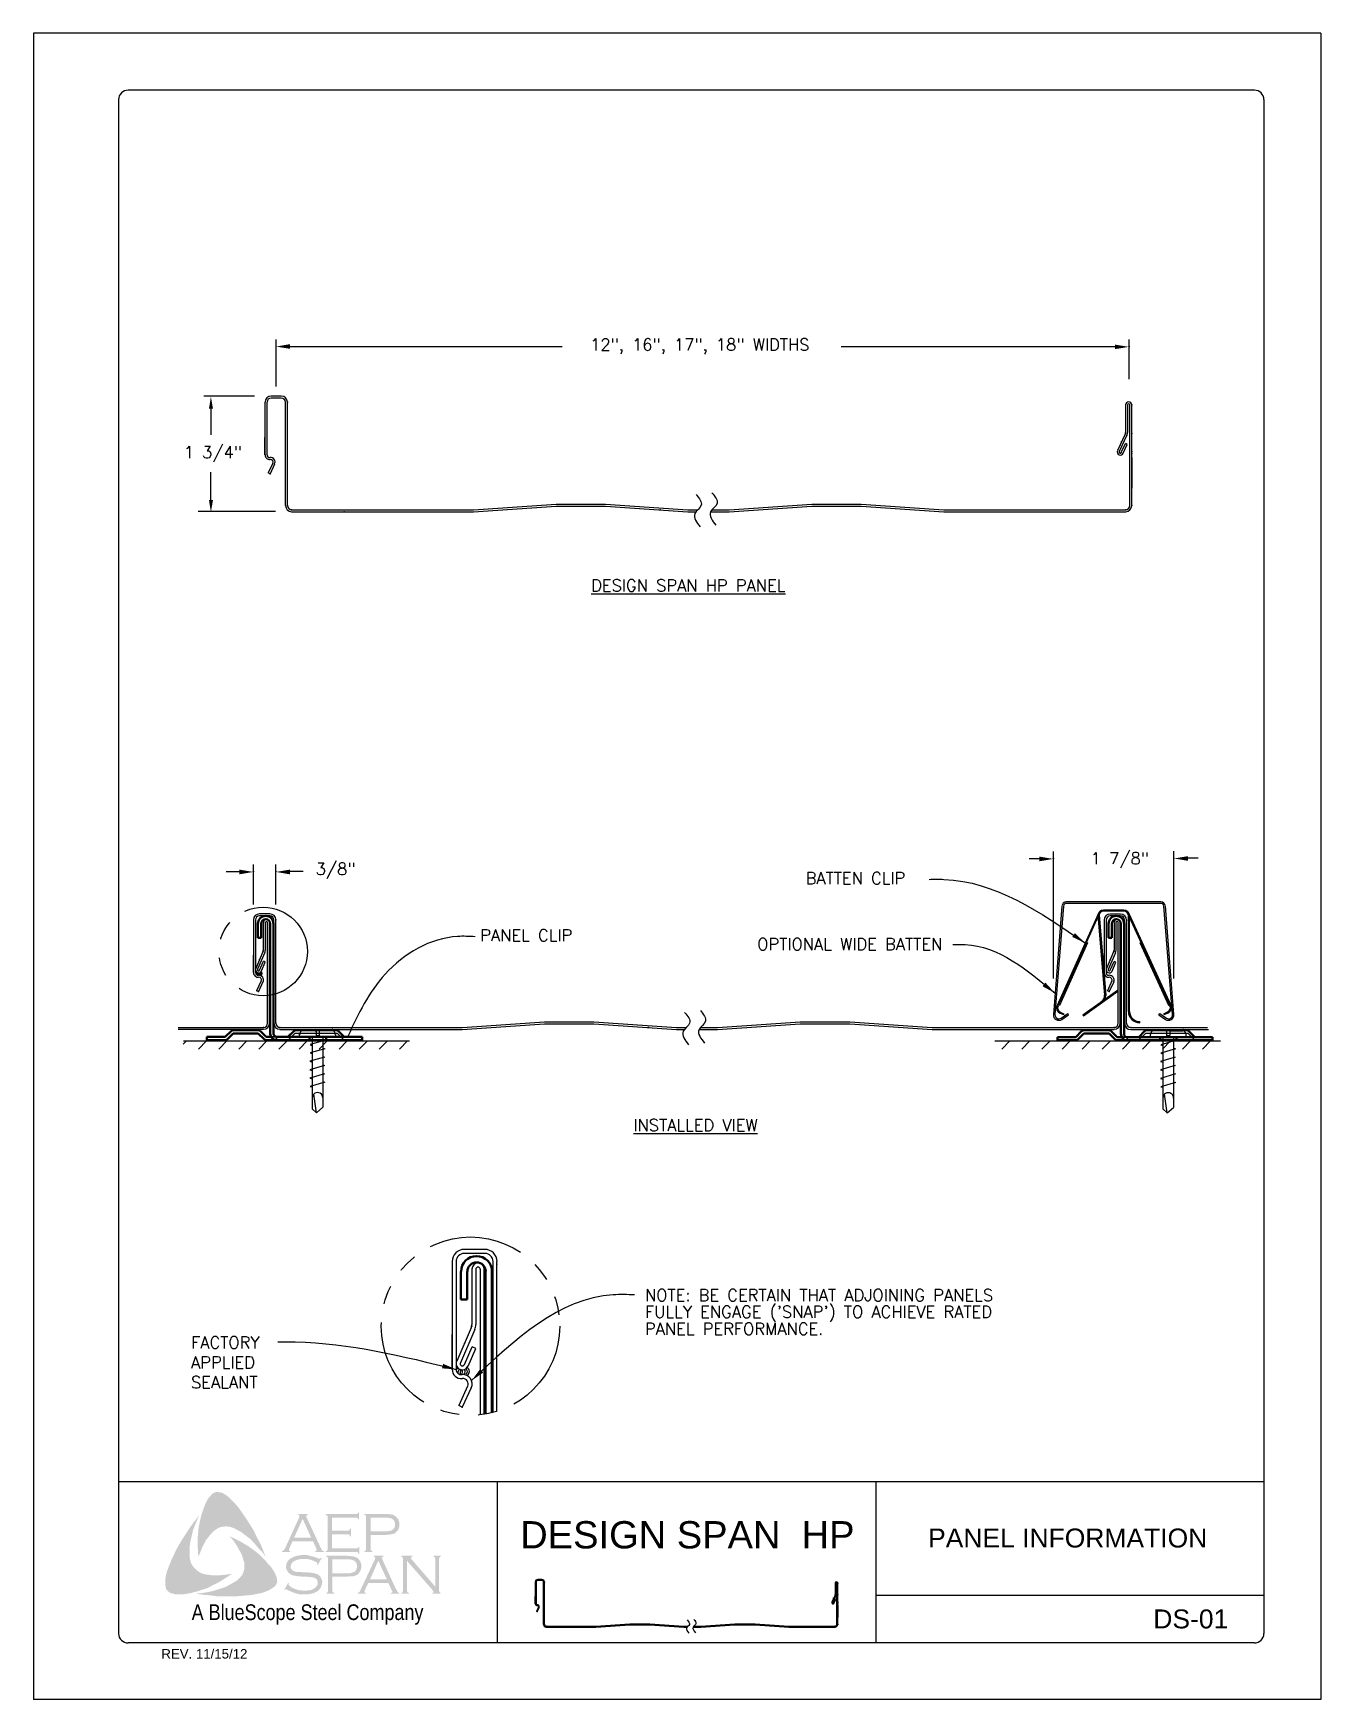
# Model space of a CAD drawing. Extents: x 100.7 to 109.2, y -2.7 to 8.3.
import ezdxf
from ezdxf.enums import TextEntityAlignment as Align

# ---------------------------------------------------------------- set-up
doc = ezdxf.new("R2010")
doc.units = 0
doc.header["$LTSCALE"] = 0.5
doc.header["$MEASUREMENT"] = 0
for name, pattern in [('DASHED', [0.75, 0.5, -0.25]), ('HIDDEN', [0.375, 0.25, -0.125]), ('PHANTOM', [2.5, 1.25, -0.25, 0.25, -0.25, 0.25, -0.25])]:
    doc.linetypes.add(name, pattern=pattern)
doc.layers.get('0').update_dxf_attribs({"linetype": 'CONTINUOUS'})
for name, color, linetype in [('BORDER', 9, 'CONTINUOUS'), ('CLIP', 2, 'CONTINUOUS'), ('DIM', 4, 'CONTINUOUS'), ('DWG', 2, 'CONTINUOUS'), ('LAYER_1', 160, 'CONTINUOUS')]:
    doc.layers.add(name, color=color, linetype=linetype)
doc.layers.add('Hidden (ANSI)', color=7, linetype='DASHED', lineweight=35)
doc.layers.add('Visible (ANSI)', color=7, linetype='CONTINUOUS', lineweight=50)
doc.styles.add('ROMAND', font='romand.shx')
doc.styles.get("Standard").update_dxf_attribs({"font": 'romans.shx'})
doc.styles.add('STD', font='simplex.shx', dxfattribs={"height": 0.125})

msp = doc.modelspace()

# ---------------------------------------------------------------- texts
at = {"layer": 'BORDER', "attachment_point": 5, "style": 'ROMAND'}
for s, insert, char_height, width in [('\\pt1.98;{\\fArial|b0|i0|c0|p34;DESIGN SPAN  HP }', (105.011, -1.654), 0.18, 2.50147), ('\\pt1.375;{\\fArial|b0|i0|c0|p34;PANEL INFORMATION}', (107.522, -1.675), 0.125, 2.50147), ('\\pt1.375;{\\fArial|b0|i0|c0|p34;DS-01}', (108.335, -2.209), 0.125, 0.60955), ('\\pt0.6875;{\\fArial|b0|i0|c0|p34;REV. 11/15/12}', (101.822, -2.439), 0.0625, 0.80556)]:
    msp.add_mtext(s, dxfattribs=dict(at, insert=insert, char_height=char_height, width=width))
at = {"layer": 'DIM'}
msp.add_text('12", 16", 17", 18" WIDTHS', height=0.07875, dxfattribs=at).set_placement((105.093, 6.204), align=Align.MIDDLE_CENTER)
for s, height, p in [('%%UDESIGN SPAN HP PANEL', 0.07875, (104.376, 4.575)), ('BATTEN CLIP', 0.07875, (105.792, 2.642)), ('PANEL CLIP', 0.0788, (103.643, 2.265)), ('%%UINSTALLED VIEW', 0.07875, (104.655, 1.012)), ('NOTE: BE CERTAIN THAT ADJOINING PANELS', 0.07875, (104.731, -0.11)), ("FULLY ENGAGE ('SNAP') TO ACHIEVE RATED", 0.07875, (104.731, -0.22)), ('PANEL PERFORMANCE.', 0.07875, (104.731, -0.333))]:
    msp.add_text(s, height=height, dxfattribs=at).set_placement(p)
for s, insert, char_height, attachment_point in [('\\A1;1 3/4"', (101.878, 5.48), 0.0788, 5), ('1 7/8"', (108.059, 2.852), 0.0788, 3), ('3/8"', (102.82, 2.782), 0.0788, 3), ('OPTIONAL WIDE BATTEN', (106.694, 2.286), 0.07875, 3)]:
    msp.add_mtext(s, dxfattribs=dict(at, insert=insert, char_height=char_height, attachment_point=attachment_point))
at = {"layer": 'DIM', "insert": (101.734, -0.344), "char_height": 0.0788, "attachment_point": 1}
msp.add_mtext_dynamic_manual_height_columns('FACTORY\\PAPPLIED\\PSEALANT', width=0.85387, gutter_width=1.435, heights=[0], dxfattribs=at)

# ---------------------------------------------------------------- blocks, each defined once
blk = doc.blocks.new('Blue Logo')
at = {"layer": 'LAYER_1'}
for points in [[(-1.711, 0.897), (-1.683, 0.858), (-1.657, 0.82), (-1.632, 0.781), (-1.606, 0.739), (-1.586, 0.696), (-1.564, 0.656), (-1.545, 0.611), (-1.529, 0.569), (-1.551, 0.599), (-1.578, 0.627), (-1.602, 0.656), (-1.628, 0.684), (-1.657, 0.706), (-1.687, 0.729), (-1.703, 0.739), (-1.719, 0.747), (-1.738, 0.757), (-1.756, 0.763), (-1.774, 0.767), (-1.788, 0.769), (-1.806, 0.767), (-1.823, 0.765), (-1.839, 0.759), (-1.853, 0.751), (-1.867, 0.741), (-1.879, 0.731), (-1.895, 0.712), (-1.91, 0.694), (-1.924, 0.676), (-1.934, 0.656), (-1.946, 0.633), (-1.954, 0.613), (-1.972, 0.569), (-1.976, 0.613), (-1.978, 0.662), (-1.976, 0.706), (-1.972, 0.753), (-1.964, 0.795), (-1.954, 0.84), (-1.94, 0.882), (-1.924, 0.923), (-1.912, 0.947), (-1.903, 0.959), (-1.893, 0.969), (-1.885, 0.98), (-1.873, 0.988), (-1.861, 0.994), (-1.847, 0.996), (-1.837, 0.996), (-1.827, 0.992), (-1.814, 0.99), (-1.806, 0.984), (-1.786, 0.973), (-1.77, 0.959), (-1.754, 0.943), (-1.738, 0.927), (-1.711, 0.897)], [(-2.029, 0.557), (-2.025, 0.538), (-2.019, 0.522), (-2.011, 0.508), (-1.999, 0.494), (-1.986, 0.482), (-1.972, 0.47), (-1.956, 0.461), (-1.94, 0.455), (-1.918, 0.451), (-1.893, 0.447), (-1.869, 0.445), (-1.845, 0.445), (-1.821, 0.447), (-1.796, 0.449), (-1.75, 0.457), (-1.788, 0.431), (-1.829, 0.405), (-1.871, 0.383), (-1.912, 0.362), (-1.956, 0.348), (-1.978, 0.34), (-2.003, 0.334), (-2.025, 0.328), (-2.049, 0.324), (-2.073, 0.32), (-2.096, 0.32), (-2.122, 0.32), (-2.132, 0.322), (-2.144, 0.326), (-2.156, 0.328), (-2.165, 0.334), (-2.175, 0.342), (-2.183, 0.35), (-2.187, 0.36), (-2.189, 0.37), (-2.191, 0.391), (-2.191, 0.411), (-2.189, 0.433), (-2.185, 0.453), (-2.179, 0.474), (-2.165, 0.512), (-2.146, 0.557), (-2.126, 0.599), (-2.104, 0.642), (-2.08, 0.682), (-2.053, 0.723), (-2.027, 0.763), (-1.999, 0.801), (-1.968, 0.84), (-1.997, 0.773), (-2.009, 0.739), (-2.017, 0.704), (-2.025, 0.67), (-2.031, 0.631), (-2.031, 0.613), (-2.031, 0.595), (-2.031, 0.575), (-2.029, 0.557)], [(-1.09, 0.716), (-1.09, 0.623), (-0.93, 0.623), (-0.924, 0.623), (-0.92, 0.627), (-0.916, 0.629), (-0.916, 0.633), (-0.91, 0.633), (-0.91, 0.587), (-0.916, 0.587), (-0.916, 0.593), (-0.92, 0.597), (-0.924, 0.599), (-0.93, 0.599), (-1.133, 0.599), (-1.133, 0.605), (-1.124, 0.607), (-1.122, 0.611), (-1.12, 0.613), (-1.12, 0.621), (-1.12, 0.83), (-1.12, 0.836), (-1.122, 0.84), (-1.126, 0.844), (-1.133, 0.844), (-1.133, 0.85), (-0.932, 0.85), (-0.926, 0.85), (-0.922, 0.852), (-0.92, 0.856), (-0.916, 0.862), (-0.912, 0.862), (-0.912, 0.816), (-0.916, 0.816), (-0.92, 0.822), (-0.922, 0.824), (-0.926, 0.826), (-0.932, 0.826), (-1.09, 0.826), (-1.09, 0.741), (-0.987, 0.741), (-0.981, 0.741), (-0.977, 0.743), (-0.973, 0.747), (-0.973, 0.753), (-0.965, 0.753), (-0.965, 0.704), (-0.973, 0.704), (-0.973, 0.71), (-0.977, 0.714), (-0.981, 0.716), (-0.987, 0.716), (-1.09, 0.716)], [(-1.47, 0.466), (-1.46, 0.443), (-1.456, 0.433), (-1.454, 0.419), (-1.452, 0.407), (-1.454, 0.397), (-1.46, 0.385), (-1.466, 0.374), (-1.483, 0.362), (-1.501, 0.35), (-1.519, 0.342), (-1.539, 0.334), (-1.559, 0.328), (-1.58, 0.324), (-1.62, 0.316), (-1.667, 0.312), (-1.711, 0.308), (-1.76, 0.308), (-1.806, 0.308), (-1.853, 0.308), (-1.899, 0.314), (-1.946, 0.318), (-1.99, 0.324), (-1.954, 0.328), (-1.914, 0.334), (-1.877, 0.342), (-1.839, 0.354), (-1.802, 0.366), (-1.786, 0.372), (-1.768, 0.383), (-1.752, 0.391), (-1.736, 0.401), (-1.719, 0.411), (-1.703, 0.425), (-1.693, 0.437), (-1.683, 0.449), (-1.677, 0.464), (-1.671, 0.48), (-1.669, 0.496), (-1.669, 0.512), (-1.669, 0.53), (-1.675, 0.544), (-1.681, 0.567), (-1.689, 0.589), (-1.701, 0.609), (-1.711, 0.629), (-1.725, 0.65), (-1.738, 0.67), (-1.766, 0.704), (-1.725, 0.684), (-1.683, 0.662), (-1.64, 0.636), (-1.6, 0.607), (-1.582, 0.593), (-1.564, 0.577), (-1.545, 0.559), (-1.529, 0.542), (-1.513, 0.522), (-1.497, 0.506), (-1.483, 0.486), (-1.47, 0.466)], [(-1.159, 0.559), (-1.185, 0.512), (-1.189, 0.514), (-1.187, 0.524), (-1.187, 0.528), (-1.189, 0.53), (-1.201, 0.536), (-1.22, 0.544), (-1.238, 0.551), (-1.258, 0.553), (-1.278, 0.553), (-1.294, 0.553), (-1.311, 0.551), (-1.325, 0.546), (-1.339, 0.54), (-1.349, 0.534), (-1.357, 0.524), (-1.361, 0.516), (-1.363, 0.504), (-1.363, 0.496), (-1.359, 0.488), (-1.353, 0.48), (-1.345, 0.474), (-1.335, 0.47), (-1.321, 0.468), (-1.278, 0.466), (-1.242, 0.464), (-1.216, 0.461), (-1.201, 0.457), (-1.187, 0.453), (-1.179, 0.447), (-1.173, 0.443), (-1.167, 0.437), (-1.163, 0.431), (-1.161, 0.423), (-1.157, 0.417), (-1.155, 0.407), (-1.155, 0.399), (-1.157, 0.383), (-1.161, 0.377), (-1.163, 0.368), (-1.167, 0.362), (-1.171, 0.356), (-1.183, 0.342), (-1.191, 0.338), (-1.201, 0.334), (-1.209, 0.328), (-1.222, 0.326), (-1.244, 0.32), (-1.27, 0.32), (-1.298, 0.32), (-1.313, 0.322), (-1.327, 0.326), (-1.351, 0.334), (-1.383, 0.348), (-1.394, 0.354), (-1.398, 0.352), (-1.402, 0.348), (-1.406, 0.35), (-1.379, 0.397), (-1.375, 0.393), (-1.377, 0.383), (-1.375, 0.381), (-1.371, 0.377), (-1.355, 0.364), (-1.335, 0.356), (-1.313, 0.348), (-1.292, 0.346), (-1.272, 0.344), (-1.25, 0.346), (-1.23, 0.348), (-1.213, 0.356), (-1.201, 0.364), (-1.193, 0.372), (-1.187, 0.381), (-1.185, 0.389), (-1.185, 0.397), (-1.187, 0.409), (-1.187, 0.413), (-1.191, 0.419), (-1.199, 0.425), (-1.211, 0.431), (-1.222, 0.433), (-1.23, 0.435), (-1.284, 0.437), (-1.313, 0.439), (-1.335, 0.443), (-1.349, 0.445), (-1.365, 0.453), (-1.371, 0.457), (-1.375, 0.461), (-1.381, 0.468), (-1.385, 0.474), (-1.39, 0.482), (-1.392, 0.488), (-1.394, 0.496), (-1.394, 0.502), (-1.392, 0.516), (-1.39, 0.528), (-1.383, 0.538), (-1.373, 0.549), (-1.365, 0.557), (-1.355, 0.561), (-1.345, 0.567), (-1.333, 0.571), (-1.321, 0.575), (-1.307, 0.577), (-1.292, 0.579), (-1.276, 0.579), (-1.252, 0.579), (-1.23, 0.573), (-1.207, 0.567), (-1.181, 0.557), (-1.173, 0.555), (-1.169, 0.557), (-1.165, 0.561), (-1.159, 0.559)], [(-0.596, 0.542), (-0.596, 0.346), (-0.594, 0.338), (-0.592, 0.334), (-0.588, 0.332), (-0.582, 0.328), (-0.582, 0.324), (-0.633, 0.324), (-0.633, 0.328), (-0.627, 0.332), (-0.623, 0.334), (-0.623, 0.338), (-0.621, 0.346), (-0.621, 0.553), (-0.623, 0.559), (-0.623, 0.565), (-0.627, 0.567), (-0.633, 0.569), (-0.633, 0.575), (-0.56, 0.575), (-0.56, 0.569), (-0.568, 0.565), (-0.568, 0.563), (-0.568, 0.561), (-0.568, 0.555), (-0.56, 0.546), (-0.408, 0.37), (-0.408, 0.553), (-0.41, 0.559), (-0.412, 0.565), (-0.414, 0.567), (-0.42, 0.569), (-0.42, 0.575), (-0.372, 0.575), (-0.372, 0.569), (-0.378, 0.567), (-0.38, 0.565), (-0.382, 0.559), (-0.384, 0.553), (-0.384, 0.346), (-0.382, 0.338), (-0.38, 0.334), (-0.378, 0.332), (-0.372, 0.328), (-0.372, 0.324), (-0.428, 0.324), (-0.428, 0.328), (-0.422, 0.332), (-0.42, 0.334), (-0.42, 0.336), (-0.422, 0.342), (-0.428, 0.35), (-0.596, 0.542)]]:
    blk.add_hatch(color=7, dxfattribs=at).paths.add_polyline_path(points)
h = blk.add_hatch(color=7, dxfattribs=at)
edge = h.paths.add_edge_path(flags=16)
edge.add_spline(control_points=[(-1.228, 0.694), (-1.228, 0.694), (-1.284, 0.818), (-1.284, 0.818), (-1.284, 0.818), (-1.341, 0.694), (-1.341, 0.694), (-1.341, 0.694), (-1.228, 0.694), (-1.228, 0.694), (-1.228, 0.694), (-1.228, 0.694), (-1.228, 0.694), (-1.228, 0.694), (-1.228, 0.694), (-1.228, 0.694)], knot_values=[0, 0, 0, 0, 1, 1, 1, 2, 2, 2, 3, 3, 3, 4, 4, 4, 5, 5, 5, 5], degree=3, periodic=0)
edge = h.paths.add_edge_path()
edge.add_spline(control_points=[(-1.216, 0.67), (-1.216, 0.67), (-1.351, 0.67), (-1.351, 0.67), (-1.351, 0.67), (-1.373, 0.621), (-1.373, 0.621), (-1.373, 0.621), (-1.373, 0.621), (-1.373, 0.621), (-1.373, 0.621), (-1.375, 0.613), (-1.375, 0.613), (-1.375, 0.613), (-1.375, 0.613), (-1.375, 0.613), (-1.375, 0.613), (-1.375, 0.611), (-1.375, 0.611), (-1.375, 0.611), (-1.373, 0.607), (-1.373, 0.607), (-1.373, 0.607), (-1.365, 0.605), (-1.365, 0.605), (-1.365, 0.605), (-1.365, 0.599), (-1.365, 0.599), (-1.365, 0.599), (-1.42, 0.599), (-1.42, 0.599), (-1.42, 0.599), (-1.42, 0.605), (-1.42, 0.605), (-1.42, 0.605), (-1.42, 0.605), (-1.42, 0.605), (-1.42, 0.605), (-1.414, 0.607), (-1.414, 0.607), (-1.414, 0.607), (-1.41, 0.611), (-1.41, 0.611), (-1.41, 0.611), (-1.41, 0.611), (-1.41, 0.611), (-1.41, 0.611), (-1.404, 0.617), (-1.404, 0.617), (-1.404, 0.617), (-1.398, 0.629), (-1.398, 0.629), (-1.398, 0.629), (-1.307, 0.828), (-1.307, 0.828), (-1.307, 0.828), (-1.307, 0.828), (-1.307, 0.828), (-1.307, 0.828), (-1.305, 0.836), (-1.305, 0.836), (-1.305, 0.836), (-1.305, 0.836), (-1.305, 0.836), (-1.305, 0.836), (-1.305, 0.84), (-1.305, 0.84), (-1.305, 0.84), (-1.307, 0.842), (-1.307, 0.842), (-1.307, 0.842), (-1.313, 0.844), (-1.313, 0.844), (-1.313, 0.844), (-1.313, 0.85), (-1.313, 0.85), (-1.313, 0.85), (-1.25, 0.85), (-1.25, 0.85), (-1.25, 0.85), (-1.25, 0.844), (-1.25, 0.844), (-1.25, 0.844), (-1.25, 0.844), (-1.25, 0.844), (-1.25, 0.844), (-1.258, 0.842), (-1.258, 0.842), (-1.258, 0.842), (-1.26, 0.84), (-1.26, 0.84), (-1.26, 0.84), (-1.26, 0.836), (-1.26, 0.836), (-1.26, 0.836), (-1.26, 0.836), (-1.26, 0.836), (-1.26, 0.836), (-1.258, 0.828), (-1.258, 0.828), (-1.258, 0.828), (-1.169, 0.636), (-1.169, 0.636), (-1.169, 0.636), (-1.169, 0.636), (-1.169, 0.636), (-1.169, 0.636), (-1.161, 0.621), (-1.161, 0.621), (-1.161, 0.621), (-1.157, 0.611), (-1.157, 0.611), (-1.157, 0.611), (-1.157, 0.611), (-1.157, 0.611), (-1.157, 0.611), (-1.153, 0.607), (-1.153, 0.607), (-1.153, 0.607), (-1.143, 0.605), (-1.143, 0.605), (-1.143, 0.605), (-1.143, 0.599), (-1.143, 0.599), (-1.143, 0.599), (-1.201, 0.599), (-1.201, 0.599), (-1.201, 0.599), (-1.201, 0.605), (-1.201, 0.605), (-1.201, 0.605), (-1.201, 0.605), (-1.201, 0.605), (-1.201, 0.605), (-1.197, 0.607), (-1.197, 0.607), (-1.197, 0.607), (-1.195, 0.607), (-1.195, 0.607), (-1.195, 0.607), (-1.193, 0.611), (-1.193, 0.611), (-1.193, 0.611), (-1.191, 0.613), (-1.191, 0.613), (-1.191, 0.613), (-1.191, 0.613), (-1.191, 0.613), (-1.191, 0.613), (-1.193, 0.617), (-1.193, 0.617), (-1.193, 0.617), (-1.195, 0.625), (-1.195, 0.625), (-1.195, 0.625), (-1.216, 0.67), (-1.216, 0.67), (-1.216, 0.67), (-1.216, 0.67), (-1.216, 0.67), (-1.216, 0.67), (-1.216, 0.67), (-1.216, 0.67)], knot_values=[0, 0, 0, 0, 1, 1, 1, 2, 2, 2, 3, 3, 3, 4, 4, 4, 5, 5, 5, 6, 6, 6, 7, 7, 7, 8, 8, 8, 9, 9, 9, 10, 10, 10, 11, 11, 11, 12, 12, 12, 13, 13, 13, 14, 14, 14, 15, 15, 15, 16, 16, 16, 17, 17, 17, 18, 18, 18, 19, 19, 19, 20, 20, 20, 21, 21, 21, 22, 22, 22, 23, 23, 23, 24, 24, 24, 25, 25, 25, 26, 26, 26, 27, 27, 27, 28, 28, 28, 29, 29, 29, 30, 30, 30, 31, 31, 31, 32, 32, 32, 33, 33, 33, 34, 34, 34, 35, 35, 35, 36, 36, 36, 37, 37, 37, 38, 38, 38, 39, 39, 39, 40, 40, 40, 41, 41, 41, 42, 42, 42, 43, 43, 43, 44, 44, 44, 45, 45, 45, 46, 46, 46, 47, 47, 47, 48, 48, 48, 49, 49, 49, 50, 50, 50, 51, 51, 51, 52, 52, 52, 53, 53, 53, 54, 54, 54, 54], degree=3, periodic=0)
h = blk.add_hatch(color=7, dxfattribs=at)
edge = h.paths.add_edge_path(flags=16)
edge.add_spline(control_points=[(-0.835, 0.737), (-0.835, 0.737), (-0.742, 0.737), (-0.742, 0.737), (-0.742, 0.737), (-0.742, 0.737), (-0.742, 0.737), (-0.742, 0.737), (-0.724, 0.737), (-0.724, 0.737), (-0.724, 0.737), (-0.71, 0.739), (-0.71, 0.739), (-0.71, 0.739), (-0.71, 0.739), (-0.71, 0.739), (-0.71, 0.739), (-0.7, 0.741), (-0.7, 0.741), (-0.7, 0.741), (-0.693, 0.745), (-0.693, 0.745), (-0.693, 0.745), (-0.693, 0.745), (-0.693, 0.745), (-0.693, 0.745), (-0.685, 0.751), (-0.685, 0.751), (-0.685, 0.751), (-0.679, 0.759), (-0.679, 0.759), (-0.679, 0.759), (-0.675, 0.769), (-0.675, 0.769), (-0.675, 0.769), (-0.673, 0.781), (-0.673, 0.781), (-0.673, 0.781), (-0.673, 0.781), (-0.673, 0.781), (-0.673, 0.781), (-0.675, 0.793), (-0.675, 0.793), (-0.675, 0.793), (-0.679, 0.803), (-0.679, 0.803), (-0.679, 0.803), (-0.685, 0.812), (-0.685, 0.812), (-0.685, 0.812), (-0.693, 0.818), (-0.693, 0.818), (-0.693, 0.818), (-0.693, 0.818), (-0.693, 0.818), (-0.693, 0.818), (-0.7, 0.822), (-0.7, 0.822), (-0.7, 0.822), (-0.71, 0.824), (-0.71, 0.824), (-0.71, 0.824), (-0.71, 0.824), (-0.71, 0.824), (-0.71, 0.824), (-0.724, 0.826), (-0.724, 0.826), (-0.724, 0.826), (-0.742, 0.826), (-0.742, 0.826), (-0.742, 0.826), (-0.835, 0.826), (-0.835, 0.826), (-0.835, 0.826), (-0.835, 0.737), (-0.835, 0.737), (-0.835, 0.737), (-0.835, 0.737), (-0.835, 0.737), (-0.835, 0.737), (-0.835, 0.737), (-0.835, 0.737)], knot_values=[0, 0, 0, 0, 1, 1, 1, 2, 2, 2, 3, 3, 3, 4, 4, 4, 5, 5, 5, 6, 6, 6, 7, 7, 7, 8, 8, 8, 9, 9, 9, 10, 10, 10, 11, 11, 11, 12, 12, 12, 13, 13, 13, 14, 14, 14, 15, 15, 15, 16, 16, 16, 17, 17, 17, 18, 18, 18, 19, 19, 19, 20, 20, 20, 21, 21, 21, 22, 22, 22, 23, 23, 23, 24, 24, 24, 25, 25, 25, 26, 26, 26, 27, 27, 27, 27], degree=3, periodic=0)
edge = h.paths.add_edge_path()
edge.add_spline(control_points=[(-0.835, 0.712), (-0.835, 0.712), (-0.835, 0.619), (-0.835, 0.619), (-0.835, 0.619), (-0.835, 0.619), (-0.835, 0.619), (-0.835, 0.619), (-0.835, 0.613), (-0.835, 0.613), (-0.835, 0.613), (-0.833, 0.611), (-0.833, 0.611), (-0.833, 0.611), (-0.833, 0.611), (-0.833, 0.611), (-0.833, 0.611), (-0.829, 0.607), (-0.829, 0.607), (-0.829, 0.607), (-0.825, 0.605), (-0.825, 0.605), (-0.825, 0.605), (-0.825, 0.599), (-0.825, 0.599), (-0.825, 0.599), (-0.876, 0.599), (-0.876, 0.599), (-0.876, 0.599), (-0.876, 0.605), (-0.876, 0.605), (-0.876, 0.605), (-0.876, 0.605), (-0.876, 0.605), (-0.876, 0.605), (-0.872, 0.607), (-0.872, 0.607), (-0.872, 0.607), (-0.867, 0.611), (-0.867, 0.611), (-0.867, 0.611), (-0.867, 0.611), (-0.867, 0.611), (-0.867, 0.611), (-0.865, 0.613), (-0.865, 0.613), (-0.865, 0.613), (-0.865, 0.619), (-0.865, 0.619), (-0.865, 0.619), (-0.865, 0.832), (-0.865, 0.832), (-0.865, 0.832), (-0.865, 0.832), (-0.865, 0.832), (-0.865, 0.832), (-0.865, 0.836), (-0.865, 0.836), (-0.865, 0.836), (-0.867, 0.84), (-0.867, 0.84), (-0.867, 0.84), (-0.867, 0.84), (-0.867, 0.84), (-0.867, 0.84), (-0.872, 0.844), (-0.872, 0.844), (-0.872, 0.844), (-0.876, 0.844), (-0.876, 0.844), (-0.876, 0.844), (-0.876, 0.85), (-0.876, 0.85), (-0.876, 0.85), (-0.744, 0.85), (-0.744, 0.85), (-0.744, 0.85), (-0.744, 0.85), (-0.744, 0.85), (-0.744, 0.85), (-0.72, 0.85), (-0.72, 0.85), (-0.72, 0.85), (-0.7, 0.848), (-0.7, 0.848), (-0.7, 0.848), (-0.7, 0.848), (-0.7, 0.848), (-0.7, 0.848), (-0.685, 0.844), (-0.685, 0.844), (-0.685, 0.844), (-0.673, 0.836), (-0.673, 0.836), (-0.673, 0.836), (-0.673, 0.836), (-0.673, 0.836), (-0.673, 0.836), (-0.667, 0.832), (-0.667, 0.832), (-0.667, 0.832), (-0.663, 0.828), (-0.663, 0.828), (-0.663, 0.828), (-0.653, 0.816), (-0.653, 0.816), (-0.653, 0.816), (-0.653, 0.816), (-0.653, 0.816), (-0.653, 0.816), (-0.651, 0.808), (-0.651, 0.808), (-0.651, 0.808), (-0.647, 0.799), (-0.647, 0.799), (-0.647, 0.799), (-0.645, 0.791), (-0.645, 0.791), (-0.645, 0.791), (-0.645, 0.781), (-0.645, 0.781), (-0.645, 0.781), (-0.645, 0.781), (-0.645, 0.781), (-0.645, 0.781), (-0.645, 0.769), (-0.645, 0.769), (-0.645, 0.769), (-0.649, 0.759), (-0.649, 0.759), (-0.649, 0.759), (-0.653, 0.747), (-0.653, 0.747), (-0.653, 0.747), (-0.659, 0.739), (-0.659, 0.739), (-0.659, 0.739), (-0.659, 0.739), (-0.659, 0.739), (-0.659, 0.739), (-0.667, 0.733), (-0.667, 0.733), (-0.667, 0.733), (-0.673, 0.725), (-0.673, 0.725), (-0.673, 0.725), (-0.681, 0.721), (-0.681, 0.721), (-0.681, 0.721), (-0.691, 0.718), (-0.691, 0.718), (-0.691, 0.718), (-0.691, 0.718), (-0.691, 0.718), (-0.691, 0.718), (-0.702, 0.716), (-0.702, 0.716), (-0.702, 0.716), (-0.714, 0.714), (-0.714, 0.714), (-0.714, 0.714), (-0.744, 0.712), (-0.744, 0.712), (-0.744, 0.712), (-0.835, 0.712), (-0.835, 0.712), (-0.835, 0.712), (-0.835, 0.712), (-0.835, 0.712), (-0.835, 0.712), (-0.835, 0.712), (-0.835, 0.712)], knot_values=[0, 0, 0, 0, 1, 1, 1, 2, 2, 2, 3, 3, 3, 4, 4, 4, 5, 5, 5, 6, 6, 6, 7, 7, 7, 8, 8, 8, 9, 9, 9, 10, 10, 10, 11, 11, 11, 12, 12, 12, 13, 13, 13, 14, 14, 14, 15, 15, 15, 16, 16, 16, 17, 17, 17, 18, 18, 18, 19, 19, 19, 20, 20, 20, 21, 21, 21, 22, 22, 22, 23, 23, 23, 24, 24, 24, 25, 25, 25, 26, 26, 26, 27, 27, 27, 28, 28, 28, 29, 29, 29, 30, 30, 30, 31, 31, 31, 32, 32, 32, 33, 33, 33, 34, 34, 34, 35, 35, 35, 36, 36, 36, 37, 37, 37, 38, 38, 38, 39, 39, 39, 40, 40, 40, 41, 41, 41, 42, 42, 42, 43, 43, 43, 44, 44, 44, 45, 45, 45, 46, 46, 46, 47, 47, 47, 48, 48, 48, 49, 49, 49, 50, 50, 50, 51, 51, 51, 52, 52, 52, 53, 53, 53, 54, 54, 54, 55, 55, 55, 56, 56, 56, 57, 57, 57, 57], degree=3, periodic=0)
h = blk.add_hatch(color=7, dxfattribs=at)
edge = h.paths.add_edge_path(flags=16)
edge.add_spline(control_points=[(-1.088, 0.459), (-1.088, 0.459), (-0.993, 0.459), (-0.993, 0.459), (-0.993, 0.459), (-0.993, 0.459), (-0.993, 0.459), (-0.993, 0.459), (-0.975, 0.459), (-0.975, 0.459), (-0.975, 0.459), (-0.963, 0.461), (-0.963, 0.461), (-0.963, 0.461), (-0.963, 0.461), (-0.963, 0.461), (-0.963, 0.461), (-0.952, 0.466), (-0.952, 0.466), (-0.952, 0.466), (-0.944, 0.468), (-0.944, 0.468), (-0.944, 0.468), (-0.944, 0.468), (-0.944, 0.468), (-0.944, 0.468), (-0.936, 0.474), (-0.936, 0.474), (-0.936, 0.474), (-0.93, 0.484), (-0.93, 0.484), (-0.93, 0.484), (-0.926, 0.494), (-0.926, 0.494), (-0.926, 0.494), (-0.924, 0.506), (-0.924, 0.506), (-0.924, 0.506), (-0.924, 0.506), (-0.924, 0.506), (-0.924, 0.506), (-0.926, 0.516), (-0.926, 0.516), (-0.926, 0.516), (-0.93, 0.528), (-0.93, 0.528), (-0.93, 0.528), (-0.936, 0.536), (-0.936, 0.536), (-0.936, 0.536), (-0.944, 0.542), (-0.944, 0.542), (-0.944, 0.542), (-0.944, 0.542), (-0.944, 0.542), (-0.944, 0.542), (-0.952, 0.546), (-0.952, 0.546), (-0.952, 0.546), (-0.963, 0.549), (-0.963, 0.549), (-0.963, 0.549), (-0.963, 0.549), (-0.963, 0.549), (-0.963, 0.549), (-0.975, 0.551), (-0.975, 0.551), (-0.975, 0.551), (-0.993, 0.551), (-0.993, 0.551), (-0.993, 0.551), (-1.088, 0.551), (-1.088, 0.551), (-1.088, 0.551), (-1.088, 0.459), (-1.088, 0.459), (-1.088, 0.459), (-1.088, 0.459), (-1.088, 0.459), (-1.088, 0.459), (-1.088, 0.459), (-1.088, 0.459)], knot_values=[0, 0, 0, 0, 1, 1, 1, 2, 2, 2, 3, 3, 3, 4, 4, 4, 5, 5, 5, 6, 6, 6, 7, 7, 7, 8, 8, 8, 9, 9, 9, 10, 10, 10, 11, 11, 11, 12, 12, 12, 13, 13, 13, 14, 14, 14, 15, 15, 15, 16, 16, 16, 17, 17, 17, 18, 18, 18, 19, 19, 19, 20, 20, 20, 21, 21, 21, 22, 22, 22, 23, 23, 23, 24, 24, 24, 25, 25, 25, 26, 26, 26, 27, 27, 27, 27], degree=3, periodic=0)
edge = h.paths.add_edge_path()
edge.add_spline(control_points=[(-1.088, 0.437), (-1.088, 0.437), (-1.088, 0.342), (-1.088, 0.342), (-1.088, 0.342), (-1.088, 0.342), (-1.088, 0.342), (-1.088, 0.342), (-1.086, 0.338), (-1.086, 0.338), (-1.086, 0.338), (-1.084, 0.334), (-1.084, 0.334), (-1.084, 0.334), (-1.084, 0.334), (-1.084, 0.334), (-1.084, 0.334), (-1.082, 0.332), (-1.082, 0.332), (-1.082, 0.332), (-1.076, 0.328), (-1.076, 0.328), (-1.076, 0.328), (-1.076, 0.324), (-1.076, 0.324), (-1.076, 0.324), (-1.128, 0.324), (-1.128, 0.324), (-1.128, 0.324), (-1.128, 0.328), (-1.128, 0.328), (-1.128, 0.328), (-1.128, 0.328), (-1.128, 0.328), (-1.128, 0.328), (-1.122, 0.332), (-1.122, 0.332), (-1.122, 0.332), (-1.118, 0.334), (-1.118, 0.334), (-1.118, 0.334), (-1.118, 0.334), (-1.118, 0.334), (-1.118, 0.334), (-1.118, 0.338), (-1.118, 0.338), (-1.118, 0.338), (-1.116, 0.342), (-1.116, 0.342), (-1.116, 0.342), (-1.116, 0.557), (-1.116, 0.557), (-1.116, 0.557), (-1.116, 0.557), (-1.116, 0.557), (-1.116, 0.557), (-1.118, 0.561), (-1.118, 0.561), (-1.118, 0.561), (-1.118, 0.565), (-1.118, 0.565), (-1.118, 0.565), (-1.118, 0.565), (-1.118, 0.565), (-1.118, 0.565), (-1.122, 0.567), (-1.122, 0.567), (-1.122, 0.567), (-1.128, 0.569), (-1.128, 0.569), (-1.128, 0.569), (-1.128, 0.575), (-1.128, 0.575), (-1.128, 0.575), (-0.997, 0.575), (-0.997, 0.575), (-0.997, 0.575), (-0.997, 0.575), (-0.997, 0.575), (-0.997, 0.575), (-0.973, 0.573), (-0.973, 0.573), (-0.973, 0.573), (-0.952, 0.571), (-0.952, 0.571), (-0.952, 0.571), (-0.952, 0.571), (-0.952, 0.571), (-0.952, 0.571), (-0.938, 0.567), (-0.938, 0.567), (-0.938, 0.567), (-0.924, 0.561), (-0.924, 0.561), (-0.924, 0.561), (-0.924, 0.561), (-0.924, 0.561), (-0.924, 0.561), (-0.92, 0.557), (-0.92, 0.557), (-0.92, 0.557), (-0.914, 0.551), (-0.914, 0.551), (-0.914, 0.551), (-0.904, 0.54), (-0.904, 0.54), (-0.904, 0.54), (-0.904, 0.54), (-0.904, 0.54), (-0.904, 0.54), (-0.902, 0.532), (-0.902, 0.532), (-0.902, 0.532), (-0.898, 0.522), (-0.898, 0.522), (-0.898, 0.522), (-0.896, 0.516), (-0.896, 0.516), (-0.896, 0.516), (-0.896, 0.506), (-0.896, 0.506), (-0.896, 0.506), (-0.896, 0.506), (-0.896, 0.506), (-0.896, 0.506), (-0.898, 0.494), (-0.898, 0.494), (-0.898, 0.494), (-0.9, 0.482), (-0.9, 0.482), (-0.9, 0.482), (-0.906, 0.472), (-0.906, 0.472), (-0.906, 0.472), (-0.912, 0.461), (-0.912, 0.461), (-0.912, 0.461), (-0.912, 0.461), (-0.912, 0.461), (-0.912, 0.461), (-0.918, 0.455), (-0.918, 0.455), (-0.918, 0.455), (-0.926, 0.449), (-0.926, 0.449), (-0.926, 0.449), (-0.934, 0.445), (-0.934, 0.445), (-0.934, 0.445), (-0.944, 0.441), (-0.944, 0.441), (-0.944, 0.441), (-0.944, 0.441), (-0.944, 0.441), (-0.944, 0.441), (-0.952, 0.439), (-0.952, 0.439), (-0.952, 0.439), (-0.965, 0.439), (-0.965, 0.439), (-0.965, 0.439), (-0.997, 0.437), (-0.997, 0.437), (-0.997, 0.437), (-1.088, 0.437), (-1.088, 0.437), (-1.088, 0.437), (-1.088, 0.437), (-1.088, 0.437), (-1.088, 0.437), (-1.088, 0.437), (-1.088, 0.437)], knot_values=[0, 0, 0, 0, 1, 1, 1, 2, 2, 2, 3, 3, 3, 4, 4, 4, 5, 5, 5, 6, 6, 6, 7, 7, 7, 8, 8, 8, 9, 9, 9, 10, 10, 10, 11, 11, 11, 12, 12, 12, 13, 13, 13, 14, 14, 14, 15, 15, 15, 16, 16, 16, 17, 17, 17, 18, 18, 18, 19, 19, 19, 20, 20, 20, 21, 21, 21, 22, 22, 22, 23, 23, 23, 24, 24, 24, 25, 25, 25, 26, 26, 26, 27, 27, 27, 28, 28, 28, 29, 29, 29, 30, 30, 30, 31, 31, 31, 32, 32, 32, 33, 33, 33, 34, 34, 34, 35, 35, 35, 36, 36, 36, 37, 37, 37, 38, 38, 38, 39, 39, 39, 40, 40, 40, 41, 41, 41, 42, 42, 42, 43, 43, 43, 44, 44, 44, 45, 45, 45, 46, 46, 46, 47, 47, 47, 48, 48, 48, 49, 49, 49, 50, 50, 50, 51, 51, 51, 52, 52, 52, 53, 53, 53, 54, 54, 54, 55, 55, 55, 56, 56, 56, 57, 57, 57, 57], degree=3, periodic=0)
h = blk.add_hatch(color=7, dxfattribs=at)
edge = h.paths.add_edge_path(flags=16)
edge.add_spline(control_points=[(-0.728, 0.419), (-0.728, 0.419), (-0.785, 0.542), (-0.785, 0.542), (-0.785, 0.542), (-0.839, 0.419), (-0.839, 0.419), (-0.839, 0.419), (-0.728, 0.419), (-0.728, 0.419), (-0.728, 0.419), (-0.728, 0.419), (-0.728, 0.419), (-0.728, 0.419), (-0.728, 0.419), (-0.728, 0.419)], knot_values=[0, 0, 0, 0, 1, 1, 1, 2, 2, 2, 3, 3, 3, 4, 4, 4, 5, 5, 5, 5], degree=3, periodic=0)
edge = h.paths.add_edge_path()
edge.add_spline(control_points=[(-0.718, 0.395), (-0.718, 0.395), (-0.851, 0.395), (-0.851, 0.395), (-0.851, 0.395), (-0.874, 0.346), (-0.874, 0.346), (-0.874, 0.346), (-0.874, 0.346), (-0.874, 0.346), (-0.874, 0.346), (-0.876, 0.336), (-0.876, 0.336), (-0.876, 0.336), (-0.876, 0.336), (-0.876, 0.336), (-0.876, 0.336), (-0.876, 0.334), (-0.876, 0.334), (-0.876, 0.334), (-0.874, 0.332), (-0.874, 0.332), (-0.874, 0.332), (-0.865, 0.328), (-0.865, 0.328), (-0.865, 0.328), (-0.865, 0.324), (-0.865, 0.324), (-0.865, 0.324), (-0.922, 0.324), (-0.922, 0.324), (-0.922, 0.324), (-0.922, 0.328), (-0.922, 0.328), (-0.922, 0.328), (-0.922, 0.328), (-0.922, 0.328), (-0.922, 0.328), (-0.916, 0.332), (-0.916, 0.332), (-0.916, 0.332), (-0.91, 0.334), (-0.91, 0.334), (-0.91, 0.334), (-0.91, 0.334), (-0.91, 0.334), (-0.91, 0.334), (-0.906, 0.342), (-0.906, 0.342), (-0.906, 0.342), (-0.9, 0.354), (-0.9, 0.354), (-0.9, 0.354), (-0.807, 0.551), (-0.807, 0.551), (-0.807, 0.551), (-0.807, 0.551), (-0.807, 0.551), (-0.807, 0.551), (-0.805, 0.561), (-0.805, 0.561), (-0.805, 0.561), (-0.805, 0.561), (-0.805, 0.561), (-0.805, 0.561), (-0.805, 0.565), (-0.805, 0.565), (-0.805, 0.565), (-0.807, 0.565), (-0.807, 0.565), (-0.807, 0.565), (-0.813, 0.569), (-0.813, 0.569), (-0.813, 0.569), (-0.813, 0.575), (-0.813, 0.575), (-0.813, 0.575), (-0.752, 0.575), (-0.752, 0.575), (-0.752, 0.575), (-0.752, 0.569), (-0.752, 0.569), (-0.752, 0.569), (-0.752, 0.569), (-0.752, 0.569), (-0.752, 0.569), (-0.758, 0.565), (-0.758, 0.565), (-0.758, 0.565), (-0.76, 0.565), (-0.76, 0.565), (-0.76, 0.565), (-0.762, 0.561), (-0.762, 0.561), (-0.762, 0.561), (-0.762, 0.561), (-0.762, 0.561), (-0.762, 0.561), (-0.758, 0.551), (-0.758, 0.551), (-0.758, 0.551), (-0.671, 0.36), (-0.671, 0.36), (-0.671, 0.36), (-0.671, 0.36), (-0.671, 0.36), (-0.671, 0.36), (-0.661, 0.344), (-0.661, 0.344), (-0.661, 0.344), (-0.657, 0.334), (-0.657, 0.334), (-0.657, 0.334), (-0.657, 0.334), (-0.657, 0.334), (-0.657, 0.334), (-0.651, 0.332), (-0.651, 0.332), (-0.651, 0.332), (-0.645, 0.328), (-0.645, 0.328), (-0.645, 0.328), (-0.645, 0.324), (-0.645, 0.324), (-0.645, 0.324), (-0.704, 0.324), (-0.704, 0.324), (-0.704, 0.324), (-0.704, 0.328), (-0.704, 0.328), (-0.704, 0.328), (-0.704, 0.328), (-0.704, 0.328), (-0.704, 0.328), (-0.7, 0.33), (-0.7, 0.33), (-0.7, 0.33), (-0.695, 0.332), (-0.695, 0.332), (-0.695, 0.332), (-0.693, 0.334), (-0.693, 0.334), (-0.693, 0.334), (-0.693, 0.338), (-0.693, 0.338), (-0.693, 0.338), (-0.693, 0.338), (-0.693, 0.338), (-0.693, 0.338), (-0.693, 0.342), (-0.693, 0.342), (-0.693, 0.342), (-0.697, 0.348), (-0.697, 0.348), (-0.697, 0.348), (-0.718, 0.395), (-0.718, 0.395), (-0.718, 0.395), (-0.718, 0.395), (-0.718, 0.395), (-0.718, 0.395), (-0.718, 0.395), (-0.718, 0.395)], knot_values=[0, 0, 0, 0, 1, 1, 1, 2, 2, 2, 3, 3, 3, 4, 4, 4, 5, 5, 5, 6, 6, 6, 7, 7, 7, 8, 8, 8, 9, 9, 9, 10, 10, 10, 11, 11, 11, 12, 12, 12, 13, 13, 13, 14, 14, 14, 15, 15, 15, 16, 16, 16, 17, 17, 17, 18, 18, 18, 19, 19, 19, 20, 20, 20, 21, 21, 21, 22, 22, 22, 23, 23, 23, 24, 24, 24, 25, 25, 25, 26, 26, 26, 27, 27, 27, 28, 28, 28, 29, 29, 29, 30, 30, 30, 31, 31, 31, 32, 32, 32, 33, 33, 33, 34, 34, 34, 35, 35, 35, 36, 36, 36, 37, 37, 37, 38, 38, 38, 39, 39, 39, 40, 40, 40, 41, 41, 41, 42, 42, 42, 43, 43, 43, 44, 44, 44, 45, 45, 45, 46, 46, 46, 47, 47, 47, 48, 48, 48, 49, 49, 49, 50, 50, 50, 51, 51, 51, 52, 52, 52, 53, 53, 53, 54, 54, 54, 54], degree=3, periodic=0)
at = {"insert": (-2.017, 0.254), "char_height": 0.10359, "width": 1.55518, "attachment_point": 1, "style": 'STD'}
blk.add_mtext('{\\fArial Narrow|b0|i0|c0|p34;A BlueScope Steel Company}', dxfattribs=at)

# ---------------------------------------------------------------- linework, layer by layer
at = {"layer": 'BORDER'}
for p, q in [((109.193, 8.259), (100.693, 8.259)), ((100.693, 8.259), (100.693, -2.741)), ((109.193, 8.259), (109.193, -2.741)), ((101.255, 7.821), (101.255, -2.304)), ((108.755, 7.884), (101.318, 7.884)), ((108.818, 7.821), (108.818, -2.304)), ((108.818, -1.304), (101.255, -1.304)), ((103.755, -1.304), (103.755, -2.366)), ((106.255, -1.304), (106.255, -2.366)), ((104.006, -1.965), (104.006, -2.108)), ((104.012, -1.965), (104.012, -2.108)), ((104.051, -1.949), (104.023, -1.949)), ((104.051, -1.954), (104.023, -1.954)), ((104.062, -2.245), (104.062, -1.965)), ((104.067, -2.245), (104.067, -1.965)), ((105.987, -1.972), (105.987, -2.047)), ((105.992, -1.972), (105.992, -2.047)), ((105.995, -1.969), (105.995, -1.969)), ((105.998, -2.245), (105.998, -1.972)), ((106.004, -2.245), (106.004, -1.972)), ((104.006, -2.108), (104.006, -2.061)), ((105.986, -2.052), (105.965, -2.096)), ((105.991, -2.054), (105.97, -2.099)), ((105.975, -2.101), (105.987, -2.077)), ((105.98, -2.103), (105.991, -2.08)), ((105.991, -2.08), (105.987, -2.077)), ((108.818, -2.054), (106.255, -2.054)), ((104.027, -2.13), (104.015, -2.157)), ((104.02, -2.159), (104.015, -2.157)), ((104.019, -2.115), (104.02, -2.115)), ((104.02, -2.12), (104.02, -2.12)), ((104.032, -2.133), (104.02, -2.159)), ((105.969, -2.108), (105.969, -2.108)), ((105.971, -2.103), (105.971, -2.103)), ((106.004, -2.115), (106.004, -2.198)), ((104.078, -2.256), (104.406, -2.256)), ((104.078, -2.262), (104.406, -2.262)), ((104.406, -2.256), (104.63, -2.241)), ((104.406, -2.262), (104.63, -2.247)), ((104.63, -2.241), (104.764, -2.241)), ((104.63, -2.247), (104.764, -2.247)), ((104.764, -2.241), (104.988, -2.256)), ((104.764, -2.247), (104.988, -2.262)), ((104.988, -2.256), (105.015, -2.256)), ((104.988, -2.262), (105.01, -2.262)), ((105.049, -2.262), (105.1, -2.262)), ((105.053, -2.256), (105.1, -2.256)), ((105.1, -2.256), (105.324, -2.241)), ((105.1, -2.262), (105.324, -2.247)), ((105.324, -2.241), (105.458, -2.241)), ((105.324, -2.247), (105.458, -2.247)), ((105.458, -2.241), (105.681, -2.256)), ((105.458, -2.247), (105.681, -2.262)), ((105.681, -2.256), (105.987, -2.256)), ((105.681, -2.262), (105.987, -2.262)), ((108.755, -2.366), (101.318, -2.366)), ((109.193, -2.741), (100.693, -2.741))]:
    msp.add_line(p, q, dxfattribs=at)
for centre, radius, start, end in [((101.318, 7.821), 0.0625, 90, 180), ((108.755, 7.821), 0.0625, 0, 90), ((104.023, -1.965), 0.0165, 90, 180), ((104.023, -1.965), 0.0111, 90, 180), ((104.051, -1.965), 0.0165, 0, 90), ((104.051, -1.965), 0.0111, 0, 90), ((105.995, -1.972), 0.00841, 90, 180), ((105.995, -1.972), 0.00304, 90, 180), ((105.995, -1.972), 0.00841, 0, 90), ((105.995, -1.972), 0.00304, 360, 90), ((105.976, -2.047), 0.0111, 335, 0), ((105.976, -2.047), 0.0165, 335, 0), ((104.019, -2.108), 0.0125, 180, 274), ((104.019, -2.108), 0.00716, 180, 274), ((104.021, -2.127), 0.0125, 335, 94), ((104.021, -2.127), 0.00716, 335, 94), ((105.973, -2.1), 0.00841, 155, 245), ((105.973, -2.1), 0.00841, 245, 335), ((105.973, -2.1), 0.00304, 155, 245), ((105.973, -2.1), 0.00304, 245, 335), ((101.318, -2.304), 0.0625, 180, 270), ((104.078, -2.245), 0.0165, 180, 270), ((104.078, -2.245), 0.0111, 180, 270), ((105.987, -2.245), 0.0111, 270, 360), ((105.987, -2.245), 0.0165, 270, 0), ((108.755, -2.304), 0.0625, 270, 0)]:
    msp.add_arc(centre, radius, start, end, dxfattribs=at)
for points in [[(105.01, -2.215), (105.024, -2.245), (105.006, -2.267), (105.021, -2.303)], [(105.053, -2.211), (105.067, -2.24), (105.049, -2.262), (105.064, -2.299)]]:
    msp.add_spline(points, degree=3, dxfattribs=at)
for p in [(104.067, -1.965), (106.004, -1.972), (105.976, -2.072), (105.987, -2.049), (105.987, -2.049), (106.004, -2.049), (104.02, -2.159), (104.02, -2.159), (106.004, -2.098), (106.004, -2.104), (106.004, -2.187), (104.067, -2.245), (104.078, -2.256), (104.912, -2.256), (104.912, -2.256), (105.987, -2.256), (106.004, -2.245)]:
    msp.add_point(p, dxfattribs=at)
at = {"layer": 'CLIP', "color": 2, "linetype": 'HIDDEN', "ltscale": 0.290021}
for p, q in [((102.381, 1.619), (102.419, 1.657)), ((102.739, 1.619), (102.7, 1.657)), ((107.997, 1.619), (108.035, 1.657)), ((108.355, 1.619), (108.317, 1.657))]:
    msp.add_line(p, q, dxfattribs=at)
at = {"layer": 'CLIP', "color": 2, "linetype": 'HIDDEN', "ltscale": 0.096637}
for centre, start, end in [((102.366, 1.634), 270, 315), ((102.754, 1.634), 225, 270), ((107.982, 1.633), 270, 315), ((108.37, 1.633), 225, 270)]:
    msp.add_arc(centre, 0.0209, start, end, dxfattribs=at)
at = {"layer": 'DIM', "color": 5}
for p, q in [((102.295, 5.927), (102.295, 6.238)), ((102.345, 6.191), (104.184, 6.191)), ((106.027, 6.191), (107.881, 6.191)), ((107.927, 5.975), (107.927, 6.238)), ((102.152, 5.864), (101.818, 5.864)), ((101.865, 5.78), (101.865, 5.609)), ((101.865, 5.178), (101.865, 5.362)), ((102.291, 5.102), (101.782, 5.102)), ((108.224, 2.019), (108.224, 2.86)), ((102.146, 2.509), (102.146, 2.772)), ((102.294, 2.509), (102.294, 2.772)), ((107.268, 2.811), (107.381, 2.811)), ((107.428, 2.019), (107.428, 2.857)), ((108.384, 2.814), (108.27, 2.814)), ((101.965, 2.725), (102.1, 2.725)), ((102.475, 2.725), (102.34, 2.725))]:
    msp.add_line(p, q, dxfattribs=at)
for points in [[(106.607, 2.674), (106.705, 2.674), (107.637, 2.254)], [(103.609, 2.295), (103.494, 2.297), (103.015, 2.048), (102.771, 1.641)], [(106.763, 2.244), (106.846, 2.244), (107.439, 1.923)], [(104.662, -0.069), (104.521, -0.069), (103.586, -0.635)], [(102.306, -0.38), (102.422, -0.38), (103.484, -0.561)]]:
    msp.add_spline(points, degree=3, dxfattribs=at)
for p in [(107.927, 6.191), (107.428, 2.811), (108.224, 2.814), (102.146, 2.725), (102.294, 2.725)]:
    msp.add_point(p, dxfattribs=at)
for points in [[(102.388, 6.207), (102.388, 6.176), (102.295, 6.191)], [(107.834, 6.204), (107.834, 6.174), (107.926, 6.189)], [(101.879, 5.78), (101.852, 5.78), (101.865, 5.86)], [(101.879, 5.178), (101.852, 5.178), (101.865, 5.098)], [(107.334, 2.824), (107.334, 2.793), (107.427, 2.809)], [(108.317, 2.827), (108.317, 2.796), (108.225, 2.812)], [(102.053, 2.738), (102.053, 2.707), (102.145, 2.723)], [(102.387, 2.738), (102.387, 2.707), (102.295, 2.723)], [(107.57, 2.319), (107.552, 2.294), (107.637, 2.254)], [(107.375, 1.992), (107.356, 1.968), (107.439, 1.923)], [(103.391, -0.554), (103.398, -0.524), (103.484, -0.561)], [(103.642, -0.56), (103.663, -0.582), (103.586, -0.635)]]:
    msp.add_solid(points, dxfattribs=at)
at = {"layer": 'DWG'}
for p, q in [((102.33, 5.864), (102.263, 5.864)), ((102.33, 5.851), (102.263, 5.851)), ((102.222, 5.824), (102.222, 5.476)), ((102.235, 5.824), (102.235, 5.476)), ((102.357, 5.141), (102.357, 5.824)), ((102.371, 5.141), (102.371, 5.824)), ((107.904, 5.806), (107.904, 5.624)), ((107.917, 5.806), (107.917, 5.624)), ((107.925, 5.814), (107.925, 5.814)), ((107.932, 5.141), (107.932, 5.806)), ((107.945, 5.141), (107.945, 5.806)), ((107.902, 5.613), (107.851, 5.504)), ((102.222, 5.476), (102.222, 5.591)), ((107.913, 5.607), (107.863, 5.498)), ((107.876, 5.492), (107.903, 5.55)), ((107.888, 5.487), (107.915, 5.545)), ((107.915, 5.545), (107.903, 5.55)), ((102.274, 5.421), (102.244, 5.357)), ((102.254, 5.459), (102.256, 5.459)), ((102.255, 5.446), (102.257, 5.446)), ((102.285, 5.415), (102.256, 5.351)), ((107.861, 5.477), (107.861, 5.477)), ((107.866, 5.489), (107.866, 5.489)), ((107.945, 5.458), (107.945, 5.256)), ((102.256, 5.351), (102.244, 5.357)), ((102.398, 5.114), (103.599, 5.114)), ((102.398, 5.101), (103.599, 5.101)), ((103.599, 5.114), (104.144, 5.151)), ((103.599, 5.101), (104.144, 5.138)), ((104.144, 5.151), (104.47, 5.151)), ((104.144, 5.138), (104.47, 5.138)), ((104.47, 5.151), (105.015, 5.114)), ((104.47, 5.138), (105.015, 5.101)), ((105.015, 5.114), (105.081, 5.114)), ((105.015, 5.101), (105.068, 5.101)), ((105.165, 5.101), (105.288, 5.101)), ((105.174, 5.114), (105.288, 5.114)), ((105.288, 5.114), (105.832, 5.151)), ((105.288, 5.101), (105.832, 5.138)), ((105.832, 5.151), (106.159, 5.151)), ((105.832, 5.138), (106.159, 5.138)), ((106.159, 5.151), (106.704, 5.114)), ((106.159, 5.138), (106.704, 5.101)), ((106.704, 5.114), (107.905, 5.114)), ((106.704, 5.101), (107.905, 5.101)), ((102.254, 2.446), (102.186, 2.446)), ((102.254, 2.433), (102.186, 2.433)), ((107.484, 2.498), (107.428, 1.781)), ((107.723, 2.445), (107.452, 1.841)), ((107.722, 2.426), (107.458, 1.838)), ((108.138, 2.525), (107.513, 2.525)), ((107.721, 2.439), (107.766, 1.908)), ((107.729, 2.44), (107.774, 1.908)), ((107.892, 2.471), (107.759, 2.471)), ((107.892, 2.464), (107.759, 2.464)), ((107.871, 2.445), (107.803, 2.445)), ((107.871, 2.432), (107.803, 2.432)), ((107.923, 1.802), (107.923, 2.433)), ((107.928, 2.445), (108.204, 1.843)), ((107.929, 2.426), (108.197, 1.84)), ((107.931, 1.802), (107.931, 2.433)), ((108.224, 1.781), (108.167, 2.498)), ((102.146, 2.406), (102.146, 2.058)), ((102.159, 2.406), (102.159, 2.058)), ((102.211, 2.389), (102.211, 2.206)), ((102.224, 2.389), (102.224, 2.206)), ((102.232, 2.396), (102.232, 2.396)), ((102.239, 1.724), (102.239, 2.389)), ((102.252, 1.724), (102.252, 2.389)), ((102.281, 1.724), (102.281, 2.406)), ((102.294, 1.724), (102.294, 2.406)), ((107.763, 2.405), (107.763, 2.058)), ((107.776, 2.405), (107.776, 2.058)), ((107.828, 2.388), (107.828, 2.206)), ((107.841, 2.388), (107.841, 2.206)), ((107.848, 2.396), (107.848, 2.396)), ((107.856, 1.724), (107.856, 2.388)), ((107.869, 1.724), (107.869, 2.388)), ((107.898, 1.723), (107.898, 2.405)), ((107.911, 1.723), (107.911, 2.405)), ((107.654, 2.255), (107.468, 1.841)), ((107.644, 2.251), (107.637, 2.254)), ((107.654, 2.255), (107.647, 2.258)), ((107.999, 2.256), (108.187, 1.844)), ((102.146, 2.058), (102.146, 2.173)), ((102.209, 2.195), (102.161, 2.085)), ((102.221, 2.19), (102.173, 2.08)), ((102.187, 2.074), (102.212, 2.133)), ((102.199, 2.069), (102.224, 2.127)), ((102.224, 2.127), (102.212, 2.133)), ((107.763, 2.058), (107.763, 2.172)), ((107.825, 2.195), (107.778, 2.085)), ((107.837, 2.189), (107.789, 2.079)), ((107.803, 2.074), (107.829, 2.132)), ((107.815, 2.068), (107.841, 2.127)), ((107.841, 2.127), (107.829, 2.132)), ((102.197, 2.003), (102.167, 1.939)), ((102.172, 2.058), (102.172, 2.058)), ((102.177, 2.07), (102.177, 2.07)), ((102.178, 2.041), (102.179, 2.041)), ((102.179, 2.028), (102.18, 2.028)), ((102.209, 1.998), (102.179, 1.934)), ((107.814, 2.003), (107.784, 1.939)), ((107.788, 2.058), (107.788, 2.058)), ((107.793, 2.07), (107.793, 2.07)), ((107.794, 2.04), (107.796, 2.041)), ((107.795, 2.027), (107.797, 2.027)), ((107.826, 1.997), (107.796, 1.933)), ((102.179, 1.934), (102.167, 1.939)), ((107.623, 1.78), (107.85, 1.942)), ((107.627, 1.774), (107.854, 1.936)), ((107.768, 1.884), (107.768, 1.884)), ((107.796, 1.933), (107.784, 1.939)), ((107.854, 1.936), (107.85, 1.942)), ((107.468, 1.841), (107.461, 1.845)), ((107.496, 1.779), (107.471, 1.79)), ((107.499, 1.785), (107.474, 1.796)), ((107.483, 1.749), (107.528, 1.78)), ((107.496, 1.779), (107.499, 1.785)), ((107.528, 1.78), (107.522, 1.789)), ((107.623, 1.78), (107.627, 1.774)), ((108.124, 1.78), (108.13, 1.789)), ((108.124, 1.78), (108.168, 1.749)), ((108.157, 1.787), (108.182, 1.799)), ((108.16, 1.781), (108.157, 1.787)), ((108.16, 1.781), (108.185, 1.792)), ((108.187, 1.844), (108.194, 1.847)), ((101.648, 1.697), (102.212, 1.697)), ((101.648, 1.684), (102.212, 1.684)), ((102.321, 1.697), (103.523, 1.697)), ((102.321, 1.683), (103.523, 1.683)), ((102.7, 1.657), (102.419, 1.657)), ((103.523, 1.697), (104.067, 1.733)), ((103.523, 1.683), (104.067, 1.72)), ((104.067, 1.733), (104.394, 1.733)), ((104.067, 1.72), (104.394, 1.72)), ((104.394, 1.733), (104.939, 1.697)), ((104.394, 1.72), (104.939, 1.683)), ((104.939, 1.697), (105.004, 1.697)), ((104.939, 1.683), (104.992, 1.683)), ((105.089, 1.683), (105.211, 1.683)), ((105.098, 1.697), (105.211, 1.697)), ((105.211, 1.697), (105.756, 1.733)), ((105.211, 1.683), (105.756, 1.72)), ((105.756, 1.733), (106.083, 1.733)), ((105.756, 1.72), (106.083, 1.72)), ((106.083, 1.733), (106.627, 1.697)), ((106.083, 1.72), (106.627, 1.683)), ((106.627, 1.697), (107.829, 1.697)), ((106.627, 1.683), (107.829, 1.683)), ((107.938, 1.696), (108.446, 1.696)), ((107.938, 1.683), (108.452, 1.683)), ((107.998, 1.727), (107.998, 1.735)), ((108.317, 1.657), (108.035, 1.657)), ((103.674, 0.231), (103.538, 0.231)), ((103.458, 0.151), (103.458, -0.561)), ((103.484, 0.151), (103.484, -0.561)), ((103.674, 0.205), (103.538, 0.205)), ((103.629, 0.115), (103.629, 0.115)), ((103.728, -0.846), (103.728, 0.151)), ((103.754, -0.839), (103.754, 0.151)), ((103.588, 0.1), (103.588, -0.264)), ((103.615, 0.1), (103.615, -0.264)), ((103.644, -0.862), (103.644, 0.1)), ((103.67, -0.858), (103.67, 0.1)), ((103.583, -0.287), (103.488, -0.507)), ((103.607, -0.297), (103.512, -0.517)), ((103.458, -0.561), (103.458, -0.331)), ((103.539, -0.529), (103.59, -0.412)), ((103.563, -0.54), (103.614, -0.422)), ((103.614, -0.422), (103.59, -0.412)), ((103.519, -0.537), (103.519, -0.537)), ((103.509, -0.561), (103.509, -0.561)), ((103.521, -0.596), (103.525, -0.595)), ((103.523, -0.622), (103.526, -0.621)), ((103.56, -0.671), (103.501, -0.799)), ((103.584, -0.682), (103.524, -0.81)), ((103.524, -0.81), (103.501, -0.799))]:
    msp.add_line(p, q, dxfattribs=at)
at = {"layer": 'DWG', "color": 46}
for p, q in [((102.451, 1.637), (102.451, 1.651)), ((102.552, 1.677), (102.472, 1.677)), ((102.559, 1.67), (102.559, 1.644)), ((102.579, 1.67), (102.579, 1.644)), ((102.586, 1.676), (102.666, 1.676)), ((102.687, 1.65), (102.687, 1.637)), ((108.169, 1.676), (108.088, 1.676)), ((108.175, 1.669), (108.175, 1.643)), ((108.196, 1.669), (108.196, 1.643)), ((108.203, 1.675), (108.283, 1.675)), ((101.682, 1.585), (101.705, 1.607)), ((101.684, 1.607), (103.176, 1.607)), ((101.784, 1.554), (101.837, 1.607)), ((101.917, 1.554), (101.97, 1.607)), ((102.049, 1.554), (102.103, 1.607)), ((102.182, 1.554), (102.235, 1.607)), ((102.314, 1.554), (102.368, 1.607)), ((102.447, 1.554), (102.5, 1.607)), ((102.451, 1.637), (102.687, 1.637)), ((102.616, 1.611), (102.52, 1.583)), ((102.52, 1.582), (102.534, 1.578)), ((102.617, 1.556), (102.521, 1.528)), ((102.534, 1.635), (102.534, 1.637)), ((102.534, 1.635), (102.534, 1.16)), ((102.559, 1.644), (102.579, 1.644)), ((102.579, 1.554), (102.633, 1.607)), ((102.604, 1.635), (102.604, 1.637)), ((102.604, 1.635), (102.604, 1.169)), ((102.604, 1.615), (102.616, 1.611)), ((102.604, 1.56), (102.617, 1.556)), ((102.712, 1.554), (102.765, 1.607)), ((102.845, 1.554), (102.898, 1.607)), ((102.977, 1.554), (103.031, 1.607)), ((103.11, 1.554), (103.163, 1.607)), ((107.04, 1.607), (108.532, 1.607)), ((107.087, 1.554), (107.141, 1.607)), ((107.22, 1.554), (107.273, 1.607)), ((107.352, 1.554), (107.406, 1.607)), ((107.485, 1.554), (107.538, 1.607)), ((107.618, 1.554), (107.671, 1.607)), ((107.75, 1.554), (107.804, 1.607)), ((107.883, 1.554), (107.936, 1.607)), ((108.015, 1.554), (108.069, 1.607)), ((108.068, 1.636), (108.068, 1.649)), ((108.068, 1.636), (108.303, 1.636)), ((108.233, 1.61), (108.137, 1.582)), ((108.137, 1.581), (108.151, 1.577)), ((108.234, 1.555), (108.137, 1.527)), ((108.148, 1.554), (108.201, 1.607)), ((108.151, 1.634), (108.151, 1.636)), ((108.151, 1.634), (108.151, 1.159)), ((108.175, 1.643), (108.196, 1.643)), ((108.22, 1.633), (108.22, 1.636)), ((108.22, 1.633), (108.22, 1.168)), ((108.22, 1.614), (108.233, 1.61)), ((108.22, 1.559), (108.234, 1.555)), ((108.28, 1.554), (108.334, 1.607)), ((108.303, 1.649), (108.303, 1.636)), ((108.413, 1.554), (108.466, 1.607)), ((102.614, 1.501), (102.518, 1.473)), ((102.518, 1.473), (102.534, 1.468)), ((102.615, 1.446), (102.519, 1.417)), ((102.521, 1.528), (102.534, 1.524)), ((102.604, 1.504), (102.614, 1.501)), ((102.604, 1.449), (102.615, 1.446)), ((108.231, 1.5), (108.135, 1.471)), ((108.135, 1.471), (108.151, 1.467)), ((108.232, 1.445), (108.135, 1.416)), ((108.137, 1.527), (108.151, 1.523)), ((108.22, 1.503), (108.231, 1.5)), ((108.22, 1.448), (108.232, 1.445)), ((102.616, 1.39), (102.518, 1.361)), ((102.518, 1.361), (102.534, 1.356)), ((102.519, 1.417), (102.534, 1.413)), ((102.617, 1.335), (102.521, 1.306)), ((102.603, 1.338), (102.617, 1.335)), ((102.604, 1.393), (102.616, 1.39)), ((108.233, 1.389), (108.134, 1.359)), ((108.134, 1.359), (108.151, 1.355)), ((108.135, 1.416), (108.151, 1.412)), ((108.234, 1.333), (108.137, 1.305)), ((108.219, 1.337), (108.234, 1.333)), ((108.22, 1.392), (108.233, 1.389)), ((102.521, 1.306), (102.534, 1.304)), ((102.562, 1.133), (102.545, 1.256)), ((108.137, 1.305), (108.151, 1.303)), ((108.178, 1.132), (108.161, 1.255)), ((102.534, 1.16), (102.562, 1.133)), ((102.562, 1.133), (102.604, 1.169)), ((108.151, 1.159), (108.178, 1.132)), ((108.178, 1.132), (108.22, 1.168))]:
    msp.add_line(p, q, dxfattribs=at)
at = {"layer": 'DWG'}
msp.add_lwpolyline([(108.13, 1.789), (108.174, 1.758, 0.634007), (108.214, 1.781), (108.157, 2.498, 0.391392), (108.138, 2.515), (107.513, 2.515, 0.391392), (107.494, 2.498), (107.438, 1.781, 0.634007), (107.478, 1.758), (107.522, 1.789)], format="xyb", dxfattribs=at)
at = {"layer": 'DWG', "color": 46, "linetype": 'PHANTOM'}
for centre, radius in [((102.21, 2.198), 0.292), ((103.579, -0.276), 0.589)]:
    msp.add_circle(centre, radius, dxfattribs=at)
at = {"layer": 'DWG'}
for centre, radius, start, end in [((102.263, 5.824), 0.0401, 90, 180), ((102.263, 5.824), 0.027, 90, 180), ((102.33, 5.824), 0.0401, 0, 90), ((102.33, 5.824), 0.027, 0, 90), ((107.925, 5.806), 0.0205, 90, 180), ((107.925, 5.806), 0.00741, 90, 180), ((107.925, 5.806), 0.0205, 0, 90), ((107.925, 5.806), 0.00741, 360, 90), ((107.877, 5.624), 0.027, 335, 0), ((107.877, 5.624), 0.0401, 335, 0), ((107.87, 5.495), 0.0205, 155, 245), ((102.253, 5.476), 0.0305, 180, 274), ((102.253, 5.476), 0.0174, 180, 274), ((102.258, 5.428), 0.0305, 335, 94), ((102.258, 5.428), 0.0174, 335, 94), ((107.87, 5.495), 0.0205, 245, 335), ((107.87, 5.495), 0.00741, 155, 245), ((107.87, 5.495), 0.00741, 245, 335), ((102.398, 5.141), 0.0401, 180, 270), ((102.398, 5.141), 0.027, 180, 270), ((107.905, 5.141), 0.027, 270, 360), ((107.905, 5.141), 0.0401, 270, 0), ((102.186, 2.406), 0.0401, 90, 180), ((102.186, 2.406), 0.027, 90, 180), ((102.254, 2.406), 0.0401, 0, 90), ((102.254, 2.406), 0.027, 0, 90), ((107.513, 2.496), 0.0292, 90, 175.5), ((107.759, 2.433), 0.0385, 90, 171.5445), ((107.759, 2.433), 0.0312, 90, 171.5445), ((107.803, 2.405), 0.0401, 90, 180), ((107.803, 2.405), 0.027, 90, 180), ((107.871, 2.405), 0.0401, 0, 90), ((107.871, 2.405), 0.027, 0, 90), ((107.892, 2.433), 0.0385, 0, 90), ((107.892, 2.433), 0.0312, 0, 90), ((108.138, 2.496), 0.0292, 4.5, 90), ((102.232, 2.389), 0.0205, 90, 180), ((102.232, 2.389), 0.00741, 90, 180), ((102.232, 2.389), 0.0205, 0, 90), ((102.232, 2.389), 0.00741, 360, 90), ((107.848, 2.388), 0.0205, 90, 180), ((107.848, 2.388), 0.00741, 90, 180), ((107.848, 2.388), 0.0205, 0, 90), ((107.848, 2.388), 0.00741, 360, 90), ((102.184, 2.206), 0.027, 335, 0), ((102.184, 2.206), 0.0401, 335, 0), ((107.801, 2.206), 0.027, 335, 0), ((107.801, 2.206), 0.0401, 335, 0), ((102.177, 2.058), 0.0305, 180, 274), ((102.18, 2.077), 0.0205, 156.5006, 246.5006), ((102.177, 2.058), 0.0174, 180, 274), ((102.18, 2.077), 0.00741, 156.5006, 246.5006), ((102.18, 2.077), 0.0205, 246.5006, 336.5006), ((102.18, 2.077), 0.00741, 246.5006, 336.5006), ((102.182, 2.01), 0.0305, 335, 94), ((102.182, 2.01), 0.0174, 335, 94), ((107.793, 2.058), 0.0305, 180, 274), ((107.796, 2.077), 0.0205, 156.5006, 246.5006), ((107.793, 2.058), 0.0174, 180, 274), ((107.796, 2.077), 0.0205, 246.5006, 336.5006), ((107.796, 2.077), 0.00741, 156.5006, 246.5006), ((107.796, 2.077), 0.00741, 246.5006, 336.5006), ((107.798, 2.01), 0.0305, 335, 94), ((107.798, 2.01), 0.0174, 335, 94), ((107.714, 1.909), 0.0517, 305.4167, 359.9416), ((107.714, 1.909), 0.0591, 334.7463, 358.6225), ((107.463, 1.779), 0.0356, 175.5, 305), ((107.487, 1.825), 0.0385, 155.8264, 245.8264), ((107.487, 1.825), 0.0312, 155.8264, 245.8264), ((107.714, 1.909), 0.0591, 305.4302, 305.8147), ((107.998, 1.802), 0.0749, 180, 270), ((107.998, 1.802), 0.0674, 180, 270), ((108.188, 1.779), 0.0356, 235, 4.5), ((108.169, 1.827), 0.0312, 294.5801, 24.5801), ((108.169, 1.827), 0.0385, 294.5801, 24.5801), ((102.212, 1.724), 0.027, 270, 360), ((102.212, 1.724), 0.0401, 270, 0), ((102.321, 1.724), 0.0401, 180, 270), ((102.321, 1.724), 0.027, 180, 270), ((107.829, 1.724), 0.027, 270, 360), ((107.829, 1.724), 0.0401, 270, 0), ((107.938, 1.723), 0.0401, 180, 270), ((107.938, 1.723), 0.027, 180, 270), ((103.538, 0.151), 0.0802, 90, 180), ((103.674, 0.151), 0.0802, 0, 90), ((103.538, 0.151), 0.054, 90, 180), ((103.629, 0.1), 0.0409, 90, 180), ((103.629, 0.1), 0.0148, 90, 180), ((103.629, 0.1), 0.0409, 0, 90), ((103.629, 0.1), 0.0148, 360, 90), ((103.674, 0.151), 0.054, 0, 90), ((103.534, -0.264), 0.054, 335, 0), ((103.534, -0.264), 0.0802, 335, 0), ((103.525, -0.523), 0.0409, 156.5006, 246.5006), ((103.525, -0.523), 0.0409, 246.5006, 336.5006), ((103.525, -0.523), 0.0148, 156.5006, 246.5006), ((103.525, -0.523), 0.0148, 246.5006, 336.5006), ((103.519, -0.561), 0.061, 180, 274), ((103.519, -0.561), 0.0348, 180, 274), ((103.529, -0.656), 0.061, 335, 94), ((103.529, -0.656), 0.0348, 335, 94)]:
    msp.add_arc(centre, radius, start, end, dxfattribs=at)
at = {"layer": 'DWG', "color": 46}
for centre, radius, start, end in [((102.165, 2.057), 0.00433, 88.9121, 185.8892), ((102.175, 2.047), 0.011, 120.7498, 187.9134), ((102.186, 2.046), 0.0136, 140.2052, 195.5504), ((102.17, 2.05), 0.011, 312.1052, 31.5483), ((102.175, 2.051), 0.0138, 321.2097, 29.0916), ((102.184, 2.051), 0.0117, 310.774, 39.0148), ((102.19, 2.051), 0.0136, 297.7919, 65.9576), ((102.479, 1.65), 0.0276, 105.0334, 179.2603), ((102.552, 1.67), 0.00661, 359.2603, 89.2603), ((102.586, 1.67), 0.00661, 89.2603, 179.2603), ((102.659, 1.65), 0.0276, 0.7397, 74.9666), ((108.096, 1.649), 0.0276, 105.0334, 179.2603), ((108.169, 1.669), 0.00661, 359.2603, 89.2603), ((108.202, 1.669), 0.00661, 89.2603, 179.2603), ((108.276, 1.649), 0.0276, 0.7397, 74.9666), ((102.569, 1.232), 0.0347, 357.7271, 180.9251), ((108.186, 1.231), 0.0347, 357.7271, 180.9251), ((103.545, -0.575), 0.0272, 297.7919, 65.9576), ((103.495, -0.563), 0.00867, 88.9121, 185.8892), ((103.517, -0.583), 0.022, 120.7498, 187.9134), ((103.537, -0.584), 0.0272, 140.2052, 195.5504), ((103.505, -0.577), 0.022, 312.1052, 31.5483), ((103.516, -0.575), 0.0276, 321.2097, 29.0916), ((103.535, -0.575), 0.0234, 310.774, 39.0148)]:
    msp.add_arc(centre, radius, start, end, dxfattribs=at)
at = {"layer": 'DWG'}
for points in [[(105.069, 5.214), (105.102, 5.143), (105.06, 5.088), (105.095, 5)], [(105.173, 5.226), (105.207, 5.154), (105.164, 5.1), (105.199, 5.011)], [(104.993, 1.796), (105.026, 1.725), (104.984, 1.671), (105.019, 1.582)], [(105.097, 1.808), (105.13, 1.737), (105.088, 1.682), (105.123, 1.593)]]:
    msp.add_spline(points, degree=3, dxfattribs=at)
for p in [(102.371, 5.824), (107.945, 5.806), (107.904, 5.618), (107.904, 5.618), (107.945, 5.618), (107.878, 5.562), (107.945, 5.485), (107.946, 5.499), (102.256, 5.351), (102.256, 5.351), (107.945, 5.283), (102.371, 5.141), (102.398, 5.114), (102.745, 5.101), (104.831, 5.114), (104.831, 5.114), (107.905, 5.114), (107.945, 5.141), (102.252, 2.389), (102.294, 2.406), (107.869, 2.388), (107.911, 2.405), (102.211, 2.2), (102.211, 2.2), (102.252, 2.2), (107.828, 2.2), (107.828, 2.2), (107.869, 2.2), (102.187, 2.144), (107.803, 2.143), (102.179, 1.934), (102.179, 1.934), (107.796, 1.933), (107.796, 1.933), (102.212, 1.697), (102.294, 1.724), (102.321, 1.697), (102.668, 1.683), (104.754, 1.697), (104.754, 1.697), (107.829, 1.697), (107.911, 1.723), (107.938, 1.696), (108.285, 1.683), (103.754, 0.134), (103.67, 0.1), (103.588, -0.276), (103.588, -0.276), (103.67, -0.276), (103.539, -0.39), (103.524, -0.81), (103.524, -0.81)]:
    msp.add_point(p, dxfattribs=at)
at = {"layer": 'Hidden (ANSI)', "color": 2, "ltscale": 0.158254}
for p, q in [((102.299, 1.634), (102.262, 1.634)), ((107.915, 1.633), (107.879, 1.633))]:
    msp.add_line(p, q, dxfattribs=at)
at = {"layer": 'Hidden (ANSI)', "color": 2, "ltscale": 0.091325}
for p, q in [((102.299, 1.634), (102.299, 1.613)), ((107.915, 1.633), (107.915, 1.613))]:
    msp.add_line(p, q, dxfattribs=at)
at = {"layer": 'Visible (ANSI)', "color": 2}
for p, q in [((102.175, 2.381), (102.175, 2.288)), ((102.196, 2.381), (102.196, 2.288)), ((102.257, 1.655), (102.257, 2.381)), ((102.278, 2.381), (102.278, 1.655)), ((107.792, 2.381), (107.792, 2.288)), ((107.813, 2.381), (107.813, 2.288)), ((107.873, 1.654), (107.873, 2.381)), ((107.894, 2.381), (107.894, 1.654)), ((102.175, 2.288), (102.196, 2.288)), ((107.792, 2.288), (107.813, 2.288)), ((101.96, 1.634), (101.998, 1.672)), ((102.013, 1.657), (101.974, 1.619)), ((102.013, 1.678), (102.178, 1.678)), ((102.178, 1.657), (102.013, 1.657)), ((102.217, 1.619), (102.178, 1.657)), ((102.193, 1.672), (102.231, 1.634)), ((102.374, 1.634), (102.413, 1.672)), ((102.428, 1.678), (102.692, 1.678)), ((102.707, 1.672), (102.745, 1.634)), ((107.576, 1.633), (107.614, 1.672)), ((107.629, 1.657), (107.591, 1.619)), ((107.629, 1.678), (107.795, 1.678)), ((107.795, 1.657), (107.629, 1.657)), ((107.833, 1.619), (107.795, 1.657)), ((107.81, 1.672), (107.848, 1.633)), ((107.991, 1.633), (108.029, 1.672)), ((108.044, 1.678), (108.308, 1.678)), ((108.323, 1.672), (108.361, 1.633)), ((101.838, 1.634), (101.96, 1.634)), ((101.838, 1.613), (101.838, 1.634)), ((101.96, 1.613), (101.838, 1.613)), ((102.262, 1.634), (102.231, 1.634)), ((102.299, 1.613), (102.231, 1.613)), ((102.299, 1.634), (102.863, 1.634)), ((102.299, 1.613), (102.863, 1.613)), ((102.516, 1.634), (102.516, 1.613)), ((102.625, 1.634), (102.625, 1.613)), ((102.863, 1.613), (102.863, 1.634)), ((107.455, 1.633), (107.576, 1.633)), ((107.455, 1.613), (107.455, 1.633)), ((107.576, 1.613), (107.455, 1.613)), ((107.879, 1.633), (107.848, 1.633)), ((107.915, 1.613), (107.848, 1.613)), ((107.915, 1.633), (108.479, 1.633)), ((107.915, 1.613), (108.479, 1.613)), ((108.132, 1.633), (108.132, 1.613)), ((108.241, 1.633), (108.241, 1.613)), ((108.479, 1.613), (108.479, 1.633)), ((103.516, 0.085), (103.516, -0.1)), ((103.558, 0.085), (103.558, -0.1)), ((103.679, -0.857), (103.679, 0.085)), ((103.721, 0.085), (103.721, -0.848)), ((103.516, -0.1), (103.558, -0.1))]:
    msp.add_line(p, q, dxfattribs=at)
for centre, radius, start, end in [((102.227, 2.381), 0.0512, 0, 180), ((107.843, 2.381), 0.0512, 0, 180), ((102.227, 2.381), 0.0303, 0, 180), ((107.843, 2.381), 0.0303, 0, 180), ((102.013, 1.657), 0.0209, 90, 135), ((102.178, 1.657), 0.0209, 45, 90), ((102.299, 1.655), 0.0418, 180, 270), ((102.299, 1.655), 0.0209, 180, 270), ((102.428, 1.657), 0.0209, 90, 135), ((102.692, 1.657), 0.0209, 45, 90), ((107.629, 1.657), 0.0209, 90, 135), ((107.795, 1.657), 0.0209, 45, 90), ((107.915, 1.654), 0.0418, 180, 270), ((107.915, 1.654), 0.0209, 180, 270), ((108.044, 1.657), 0.0209, 90, 135), ((108.308, 1.657), 0.0209, 45, 90), ((101.96, 1.634), 0.0209, 270, 315), ((102.231, 1.634), 0.0209, 225, 270), ((107.576, 1.633), 0.0209, 270, 315), ((107.848, 1.633), 0.0209, 225, 270), ((103.619, 0.085), 0.102, 0, 180), ((103.619, 0.085), 0.0606, 0, 180)]:
    msp.add_arc(centre, radius, start, end, dxfattribs=at)

# ---------------------------------------------------------------- block references
at = {"layer": 'DWG'}
msp.add_blockref('Blue Logo', (103.755, -2.366), dxfattribs=at)

msp.set_redraw_order([(e.dxf.handle, doc.entitydb.next_handle()) for e in msp.query("TEXT MTEXT ATTDEF DIMENSION ARC_DIMENSION")])  # texts and dimensions are drawn at this point

doc.saveas('drawing.dxf')
